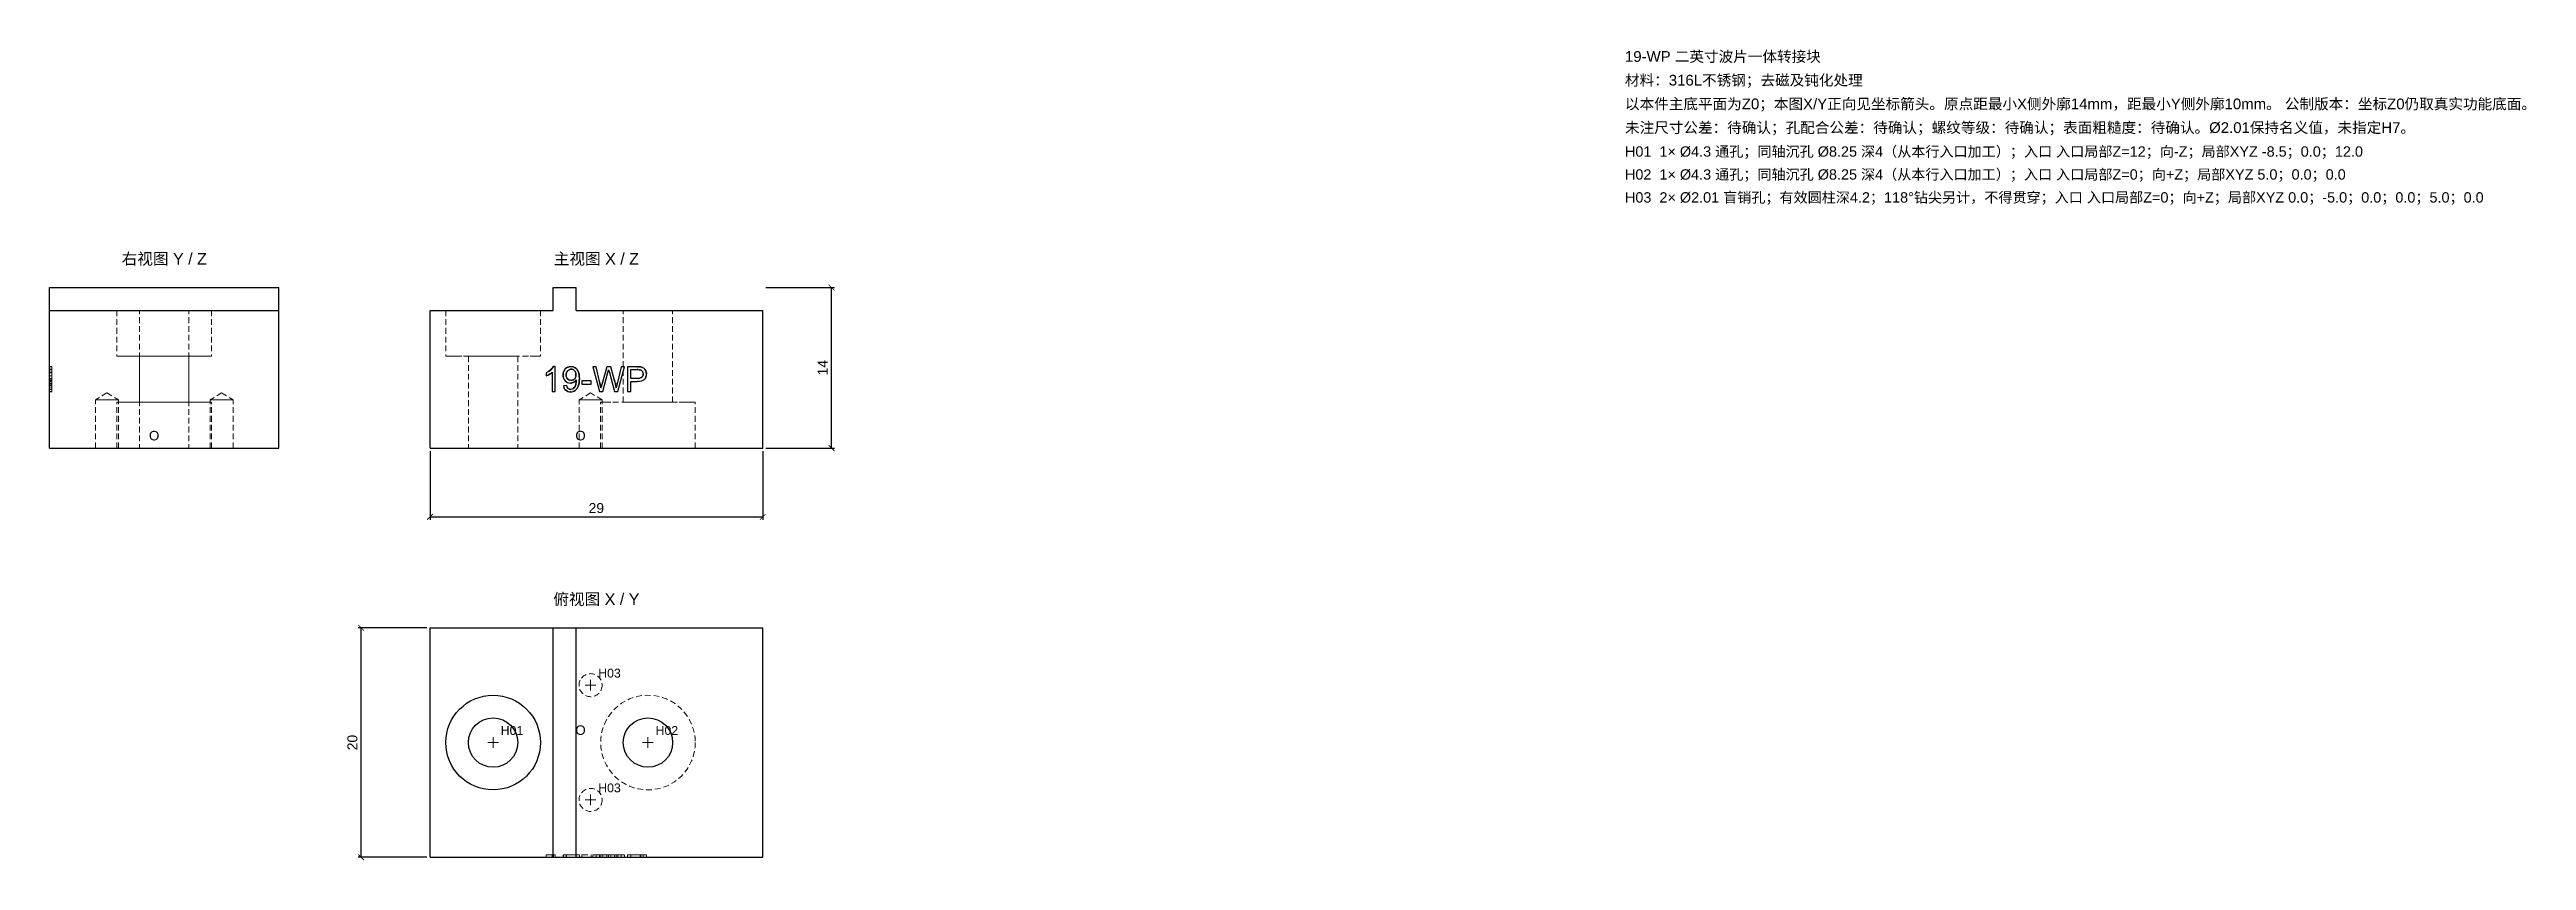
# Model space of a CAD drawing. Header units: millimetres. Extents: x 6 to 222, y 20 to 91.
import ezdxf
from ezdxf.enums import TextEntityAlignment as Align

# ---------------------------------------------------------------- set-up
doc = ezdxf.new("R2010")
doc.units = ezdxf.units.MM
doc.linetypes.add('WP_HIDDEN', pattern=[2.3, 1.5, -0.8])
for name, color, linetype, lineweight in [('ANNOTATIONS', 7, 'CONTINUOUS', 18), ('DIMENSIONS', 7, 'CONTINUOUS', 18), ('HIDDEN', 7, 'WP_HIDDEN', 13), ('VISIBLE', 7, 'CONTINUOUS', 25)]:
    doc.layers.add(name, color=color, linetype=linetype, lineweight=lineweight)
doc.styles.add('CJK', font='Arial Unicode.ttf')
doc.styles.add('OpenSansCondensed-Light', font='OpenSansCondensed-Light.ttf')
doc.dimstyles.new('EZDXF', dxfattribs={"dimtxt": 0.25, "dimasz": 0.175, "dimexe": 0.375, "dimexo": 0.125, "dimgap": 0.1, "dimtad": 1, "dimlfac": 100, "dimzin": 12, "dimdsep": 46, "dimtxsty": 'OpenSansCondensed-Light', "dimblk": 'ARCHTICK', "dimcen": 2.5, "dimazin": 3, "dimtfac": 0.5, "dimtmove": 2, "dimatfit": 3})

msp = doc.modelspace()

# ---------------------------------------------------------------- texts
at = {"layer": 'ANNOTATIONS', "style": 'CJK'}
for s, height, p in [('19-WP 二英寸波片一体转接块', 0.9333333, (143.33333, 90)), ('材料：316L不锈钢；去磁及钝化处理', 0.9333333, (143.33333, 87.93333)), ('以本件主底平面为Z0；本图X/Y正向见坐标箭头。原点距最小X侧外廓14mm，距最小Y侧外廓10mm。 公制版本：坐标Z0仍取真实功能底面。', 0.9333333, (143.33333, 85.86667)), ('未注尺寸公差：待确认；孔配合公差：待确认；螺纹等级：待确认；表面粗糙度：待确认。Ø2.01保持名义值，未指定H7。', 0.9333333, (143.33333, 83.8)), ('H01  1× Ø4.3 通孔；同轴沉孔 Ø8.25 深4（从本行入口加工）；入口 入口局部Z=12；向-Z；局部XYZ -8.5；0.0；12.0', 0.9, (143.33333, 81.73333)), ('H02  1× Ø4.3 通孔；同轴沉孔 Ø8.25 深4（从本行入口加工）；入口 入口局部Z=0；向+Z；局部XYZ 5.0；0.0；0.0', 0.9, (143.33333, 79.73333)), ('H03  2× Ø2.01 盲销孔；有效圆柱深4.2；118°钻尖另计，不得贯穿；入口 入口局部Z=0；向+Z；局部XYZ 0.0；-5.0；0.0；0.0；5.0；0.0', 0.9, (143.33333, 77.73333)), ('O', 0.83333, (14.66667, 57)), ('O', 0.83333, (51.83333, 57)), ('H03', 0.766667, (53.83333, 36.33333)), ('H01', 0.766667, (45.33333, 31.33333)), ('O', 0.83333, (51.83333, 31.33333)), ('H02', 0.766667, (58.83333, 31.33333)), ('H03', 0.766667, (53.83333, 26.33333))]:
    msp.add_text(s, height=height, dxfattribs=at).set_placement(p)
for s, p in [('右视图 Y / Z', (16, 72.33333)), ('主视图 X / Z', (53.66667, 72.33333)), ('俯视图 X / Y', (53.66667, 42.66667))]:
    msp.add_text(s, height=1, dxfattribs=at).set_placement(p, align=Align.CENTER)

# ---------------------------------------------------------------- blocks, each defined once
blk = doc.blocks.new('_ARCHTICK')
at = {"color": 0, "linetype": 'BYBLOCK', "const_width": 0.15}
blk.add_lwpolyline([(-0.5, -0.5), (0.5, 0.5)], dxfattribs=at)

# ---------------------------------------------------------------- dimensions: what is measured, and where the dimension line sits
at = {"layer": 'DIMENSIONS'}
for base, p1, p2 in [((74.16667, 56.33333), (68.16667, 56.33333), (68.16667, 70.33333)), ((33.16667, 20.66667), (39.16667, 20.66667), (39.16667, 40.66667))]:
    msp.add_linear_dim(base=base, p1=p1, p2=p2, angle=90, dimstyle='EZDXF', override={"dimtxt": 0.866667, "dimasz": 0.5, "dimexe": 0.266667, "dimexo": 0.266667, "dimgap": 0.333333, "dimdec": 4, "dimlfac": 1, "dimzin": 8, "dimtxsty": 'CJK', "dimclrd": 7, "dimclre": 7, "dimclrt": 7}, dxfattribs=at).render()
msp.add_linear_dim(base=(39.16667, 50.33333), p1=(39.16667, 56.33333), p2=(68.16667, 56.33333), dimstyle='EZDXF', override={"dimtxt": 0.866667, "dimasz": 0.5, "dimexe": 0.266667, "dimexo": 0.266667, "dimgap": 0.333333, "dimdec": 4, "dimlfac": 1, "dimzin": 8, "dimtxsty": 'CJK', "dimclrd": 7, "dimclre": 7, "dimclrt": 7}, dxfattribs=at).render()

# ---------------------------------------------------------------- linework, layer by layer
at = {"layer": 'ANNOTATIONS'}
for p, q in [((52.7, 35.66667), (53.63333, 35.66667)), ((53.16667, 35.2), (53.16667, 36.13333)), ((44.2, 30.66667), (45.13333, 30.66667)), ((44.66667, 30.2), (44.66667, 31.13333)), ((57.7, 30.66667), (58.63333, 30.66667)), ((58.16667, 30.2), (58.16667, 31.13333)), ((53.16667, 25.2), (53.16667, 26.13333)), ((52.7, 25.66667), (53.63333, 25.66667))]:
    msp.add_line(p, q, dxfattribs=at)
at = {"layer": 'HIDDEN', "ltscale": 0.333333}
for p, q in [((11.875, 68.33333), (11.875, 64.33333)), ((13.85, 60.33333), (13.85, 68.33333)), ((18.15, 60.33333), (18.15, 68.33333)), ((20.125, 68.33333), (20.125, 64.33333)), ((40.54167, 68.33333), (40.54167, 64.33333)), ((48.79167, 68.33333), (48.79167, 64.33333)), ((56.01667, 60.33333), (56.01667, 68.33333)), ((60.31667, 60.33333), (60.31667, 68.33333)), ((6, 61.27007), (6, 63.43333)), ((6, 63.43333), (6.2, 63.43333)), ((6, 63.42452), (6, 61.27007)), ((6, 63.42452), (6, 62.04015)), ((6, 62.33407), (6, 63.42452)), ((6, 63.42452), (6, 61.96961)), ((6, 62.01222), (6, 63.42452)), ((6, 63.42452), (6.2, 63.42452)), ((6, 63.40394), (6.2, 63.40394)), ((6, 63.21436), (6.2, 63.21436)), ((6, 62.4002), (6, 63.17027)), ((6, 63.17027), (6.2, 63.17027)), ((6, 63.1644), (6.2, 63.1644)), ((6, 63.15117), (6.2, 63.15117)), ((6, 62.95571), (6, 61.27007)), ((6, 62.95571), (6.2, 62.95571)), ((6, 61.27007), (6, 62.91162)), ((6, 62.89252), (6, 62.63681)), ((6, 62.89252), (6.2, 62.89252)), ((6, 62.63681), (6.2, 62.63681)), ((6.2, 63.43333), (6.2, 61.27007)), ((6.2, 63.42452), (6.2, 62.01222)), ((6.2, 61.96961), (6.2, 63.42452)), ((6.2, 63.42452), (6.2, 62.33407)), ((6.2, 62.04015), (6.2, 63.42452)), ((6.2, 63.42452), (6.2, 61.27007)), ((6.2, 63.17027), (6.2, 62.4002)), ((6.2, 61.27007), (6.2, 62.95571)), ((6.2, 61.27007), (6.2, 62.91162)), ((6.2, 62.63681), (6.2, 62.89252)), ((13.85, 64.33333), (13.85, 56.33333)), ((18.15, 64.33333), (18.15, 56.33333)), ((42.51667, 64.33333), (42.51667, 56.33333)), ((46.81667, 64.33333), (46.81667, 56.33333)), ((6, 62.4002), (6.2, 62.4002)), ((6, 62.2841), (6.2, 62.2841)), ((6, 62.23413), (6.2, 62.23413)), ((6, 62.1827), (6, 61.9167)), ((6, 62.1827), (6.2, 62.1827)), ((6, 61.27007), (6, 62.14596)), ((6, 62.14596), (6.2, 62.14596)), ((6, 62.00047), (6.2, 62.00047)), ((6, 61.9167), (6.2, 61.9167)), ((6, 61.79178), (6, 61.76827)), ((6, 61.79178), (6.2, 61.79178)), ((6, 61.76827), (6.2, 61.76827)), ((6, 61.57134), (6.2, 61.57134)), ((6, 61.45084), (6.2, 61.45084)), ((6, 61.27007), (6.2, 61.27007)), ((6, 61.23333), (6.2, 61.23333)), ((6.2, 62.1827), (6.2, 61.9167)), ((6.2, 62.14596), (6.2, 61.27007)), ((6.2, 61.76827), (6.2, 61.79178)), ((11, 61.1372), (9.995, 60.53333)), ((9.995, 56.33333), (9.995, 60.53333)), ((11, 61.1372), (12.005, 60.53333)), ((12.005, 56.33333), (12.005, 60.53333)), ((21, 61.1372), (19.995, 60.53333)), ((19.995, 56.33333), (19.995, 60.53333)), ((21, 61.1372), (22.005, 60.53333)), ((22.005, 56.33333), (22.005, 60.53333)), ((53.16667, 61.1372), (52.16167, 60.53333)), ((52.16167, 56.33333), (52.16167, 60.53333)), ((54.17167, 60.53333), (53.16667, 61.1372)), ((54.17167, 56.33333), (54.17167, 60.53333)), ((11.875, 56.33333), (11.875, 60.33333)), ((20.125, 56.33333), (20.125, 60.33333)), ((54.04167, 56.33333), (54.04167, 60.33333)), ((62.29167, 56.33333), (62.29167, 60.33333)), ((39.16667, 40.66667), (68.16667, 40.66667)), ((39.16667, 20.66667), (68.16667, 20.66667)), ((49.29679, 20.66667), (49.29679, 20.86667)), ((49.82585, 20.66667), (49.82585, 20.86667)), ((50.09038, 20.86667), (49.82585, 20.86667)), ((49.82585, 20.66667), (50.09038, 20.66667)), ((49.91991, 20.66667), (49.91991, 20.86667)), ((49.91991, 20.86667), (50.09038, 20.86667)), ((50.09038, 20.66667), (49.91991, 20.66667)), ((50.09038, 20.66667), (50.09038, 20.86667)), ((50.76787, 20.66667), (50.76787, 20.86667)), ((50.80755, 20.66667), (50.80755, 20.86667)), ((50.80755, 20.86667), (51.06179, 20.86667)), ((51.06179, 20.66667), (50.80755, 20.66667)), ((51.03975, 20.66667), (51.03975, 20.86667)), ((51.06179, 20.66667), (51.06179, 20.86667)), ((51.89065, 20.66667), (51.89065, 20.86667)), ((51.92004, 20.66667), (51.92004, 20.86667)), ((51.92151, 20.66667), (51.92151, 20.86667)), ((52.18457, 20.66667), (52.18457, 20.86667)), ((52.41236, 20.66667), (52.41236, 20.86667)), ((52.41236, 20.86667), (53.22505, 20.86667)), ((53.22505, 20.66667), (52.41236, 20.66667)), ((53.22505, 20.66667), (53.22505, 20.86667)), ((53.35585, 20.66667), (53.35585, 20.86667)), ((53.35585, 20.86667), (53.6483, 20.86667)), ((53.92752, 20.86667), (53.35585, 20.86667)), ((53.6483, 20.66667), (53.35585, 20.66667)), ((53.35585, 20.66667), (53.92752, 20.66667)), ((53.6483, 20.66667), (53.6483, 20.86667)), ((53.6483, 20.86667), (53.97602, 20.86667)), ((53.97602, 20.66667), (53.6483, 20.66667)), ((54.2185, 20.86667), (53.92752, 20.86667)), ((53.92752, 20.66667), (53.92752, 20.86667)), ((53.92752, 20.66667), (54.2185, 20.66667)), ((54.06713, 20.66667), (54.06713, 20.86667)), ((54.16413, 20.86667), (54.57415, 20.86667)), ((54.57415, 20.66667), (54.16413, 20.66667)), ((54.67555, 20.86667), (54.2185, 20.86667)), ((54.2185, 20.66667), (54.2185, 20.86667)), ((54.2185, 20.66667), (54.67555, 20.66667)), ((54.57415, 20.66667), (54.57415, 20.86667)), ((54.57415, 20.86667), (54.91804, 20.86667)), ((54.91804, 20.66667), (54.57415, 20.66667)), ((54.73874, 20.66667), (54.73874, 20.86667)), ((55.26045, 20.86667), (54.80635, 20.86667)), ((54.80635, 20.66667), (55.26045, 20.66667)), ((54.91804, 20.66667), (54.91804, 20.86667)), ((54.91804, 20.86667), (55.22665, 20.86667)), ((55.22665, 20.66667), (54.91804, 20.66667)), ((55.53527, 20.86667), (55.26045, 20.86667)), ((55.26045, 20.66667), (55.26045, 20.86667)), ((55.26045, 20.66667), (55.53527, 20.66667)), ((55.39419, 20.66667), (55.39419, 20.86667)), ((55.50147, 20.86667), (55.83948, 20.86667)), ((55.83948, 20.66667), (55.50147, 20.66667)), ((56.12605, 20.86667), (55.53527, 20.86667)), ((55.53527, 20.66667), (55.53527, 20.86667)), ((55.53527, 20.66667), (56.12605, 20.66667)), ((55.83948, 20.66667), (55.83948, 20.86667)), ((55.83948, 20.86667), (56.12605, 20.86667)), ((56.12605, 20.66667), (55.83948, 20.66667)), ((56.12605, 20.66667), (56.12605, 20.86667)), ((56.39205, 20.66667), (56.39205, 20.86667)), ((56.39205, 20.86667), (57.20474, 20.86667)), ((56.67715, 20.86667), (56.39205, 20.86667)), ((57.20474, 20.66667), (56.39205, 20.66667)), ((56.39205, 20.66667), (56.67715, 20.66667)), ((57.22973, 20.86667), (56.67715, 20.86667)), ((56.67715, 20.66667), (56.67715, 20.86667)), ((56.67715, 20.86667), (57.23413, 20.86667)), ((57.22826, 20.86667), (56.67715, 20.86667)), ((56.67715, 20.66667), (57.22973, 20.66667)), ((57.23413, 20.66667), (56.67715, 20.66667)), ((56.67715, 20.66667), (57.22826, 20.66667)), ((57.49426, 20.66667), (57.49426, 20.86667)), ((57.53246, 20.66667), (57.53246, 20.86667)), ((57.74262, 20.66667), (57.74262, 20.86667)), ((58.03654, 20.66667), (58.03654, 20.86667))]:
    msp.add_line(p, q, dxfattribs=at)
for points in [[(20.125, 68.33333), (20.02158, 68.33333), (19.7165, 68.33333), (19.22505, 68.33333), (18.5719, 68.33333), (17.78977, 68.33333), (16.9179, 68.33333), (16, 68.33333), (15.0821, 68.33333), (14.21023, 68.33333), (13.4281, 68.33333), (12.77495, 68.33333), (12.2835, 68.33333), (11.97842, 68.33333), (11.875, 68.33333)], [(11.875, 68.33333), (11.90094, 68.33333), (11.97842, 68.33333), (12.10648, 68.33333), (12.2835, 68.33333), (12.50726, 68.33333), (12.77495, 68.33333), (13.08318, 68.33333), (13.4281, 68.33333), (13.80537, 68.33333), (14.21023, 68.33333), (14.6376, 68.33333), (15.0821, 68.33333), (15.53815, 68.33333), (16, 68.33333)], [(18.15, 68.33333), (18.0961, 68.33333), (17.93708, 68.33333), (17.68094, 68.33333), (17.3405, 68.33333), (16.93285, 68.33333), (16.47842, 68.33333), (16, 68.33333), (15.52158, 68.33333), (15.06715, 68.33333), (14.6595, 68.33333), (14.31906, 68.33333), (14.06292, 68.33333), (13.9039, 68.33333), (13.85, 68.33333)], [(13.85, 68.33333), (13.86352, 68.33333), (13.9039, 68.33333), (13.97065, 68.33333), (14.06292, 68.33333), (14.17954, 68.33333), (14.31906, 68.33333), (14.47972, 68.33333), (14.6595, 68.33333), (14.85613, 68.33333), (15.06715, 68.33333), (15.2899, 68.33333), (15.52158, 68.33333), (15.75928, 68.33333), (16, 68.33333)], [(16, 68.33333), (16.46185, 68.33333), (16.9179, 68.33333), (17.3624, 68.33333), (17.78977, 68.33333), (18.19463, 68.33333), (18.5719, 68.33333), (18.91682, 68.33333), (19.22505, 68.33333), (19.49274, 68.33333), (19.7165, 68.33333), (19.89352, 68.33333), (20.02158, 68.33333), (20.09906, 68.33333), (20.125, 68.33333)], [(16, 68.33333), (16.24072, 68.33333), (16.47842, 68.33333), (16.7101, 68.33333), (16.93285, 68.33333), (17.14387, 68.33333), (17.3405, 68.33333), (17.52028, 68.33333), (17.68094, 68.33333), (17.82046, 68.33333), (17.93708, 68.33333), (18.02935, 68.33333), (18.0961, 68.33333), (18.13648, 68.33333), (18.15, 68.33333)], [(40.54167, 68.33333), (40.64509, 68.33333), (40.95017, 68.33333), (41.44161, 68.33333), (42.09477, 68.33333), (42.8769, 68.33333), (43.74877, 68.33333), (44.66667, 68.33333), (45.58457, 68.33333), (46.45644, 68.33333), (47.23856, 68.33333), (47.89172, 68.33333), (48.38316, 68.33333), (48.68824, 68.33333), (48.79167, 68.33333)], [(60.31667, 68.33333), (60.26276, 68.33333), (60.10375, 68.33333), (59.8476, 68.33333), (59.50717, 68.33333), (59.09952, 68.33333), (58.64509, 68.33333), (58.16667, 68.33333), (57.68825, 68.33333), (57.23382, 68.33333), (56.82616, 68.33333), (56.48573, 68.33333), (56.22958, 68.33333), (56.07057, 68.33333), (56.01667, 68.33333)], [(6, 63.32017), (6, 63.36964), (6, 63.40507), (6, 63.42629), (6, 63.43333)], [(6, 63.43333), (6, 63.42107), (6, 63.38365), (6, 63.32087), (6, 63.23347)], [(6, 63.43333), (6, 63.14529)], [(6, 63.40394), (6, 63.41952), (6, 63.42452)], [(6, 63.30327), (6, 63.36575), (6, 63.40394)], [(6, 62.9976), (6, 63.09561), (6, 63.18234), (6, 63.25731), (6, 63.32017)], [(6, 63.09532), (6, 63.21393), (6, 63.30327)], [(6, 63.23347), (6, 63.12415), (6, 62.99865), (6, 62.85855), (6, 62.70588)], [(6, 63.21436), (6, 63.206), (6, 63.18082), (6, 63.1389), (6, 63.08063)], [(6, 63.07034), (6, 63.13297), (6, 63.17814), (6, 63.20533), (6, 63.21436)], [(6, 63.17027), (6, 63.15117)], [(6, 62.91162), (6, 63.02766), (6, 63.1644)], [(6, 63.1644), (6, 63.12976), (6, 63.07513), (6, 63.00188), (6, 62.91162)], [(6, 63.15117), (6, 63.10394), (6, 63.02405)], [(6, 63.14529), (6, 63.00734), (6, 62.89252)], [(6, 62.8014), (6, 62.95474), (6, 63.09532)], [(6, 63.08063), (6, 63.00709), (6, 62.92186), (6, 62.8256), (6, 62.7191)], [(6, 62.69706), (6, 62.90383), (6, 62.99243), (6, 63.07034)], [(6, 63.02405), (6, 62.91782), (6, 62.79259)], [(6, 62.39138), (6, 62.56792), (6, 62.72974), (6, 62.874), (6, 62.9976)], [(6, 62.77348), (6, 62.95571)], [(6, 62.33627), (6, 62.43686), (6, 62.54852), (6, 62.8014)], [(6, 62.79259), (6, 62.62759), (6, 62.56005), (6, 62.50307)], [(6, 62.63681), (6, 62.69422), (6, 62.77348)], [(6, 62.7191), (6, 62.61307), (6, 62.51778), (6, 62.4341), (6, 62.36273)], [(6, 62.70588), (6, 62.55787), (6, 62.42213), (6, 62.3005), (6, 62.19446)], [(6, 62.36273), (6, 62.51137), (6, 62.69706)], [(6.2, 63.23347), (6.2, 63.32091), (6.2, 63.38337), (6.2, 63.42084), (6.2, 63.43333)], [(6.2, 63.43333), (6.2, 63.42626), (6.2, 63.40504), (6.2, 63.36968), (6.2, 63.32017)], [(6.2, 63.14529), (6.2, 63.43333)], [(6.2, 63.42452), (6.2, 63.41937), (6.2, 63.40394)], [(6.2, 63.40394), (6.2, 63.36555), (6.2, 63.30327)], [(6.2, 63.32017), (6.2, 63.25758), (6.2, 63.18295), (6.2, 63.09629), (6.2, 62.9976)], [(6.2, 63.30327), (6.2, 63.21418), (6.2, 63.09532)], [(6.2, 62.70588), (6.2, 62.86175), (6.2, 63.00164), (6.2, 63.12554), (6.2, 63.23347)], [(6.2, 63.08063), (6.2, 63.13914), (6.2, 63.18093), (6.2, 63.206), (6.2, 63.21436)], [(6.2, 63.21436), (6.2, 63.20536), (6.2, 63.17836), (6.2, 63.13335), (6.2, 63.07034)], [(6.2, 63.15117), (6.2, 63.17027)], [(6.2, 62.91162), (6.2, 63.00458), (6.2, 63.07769), (6.2, 63.13096), (6.2, 63.1644)], [(6.2, 63.1644), (6.2, 63.02699), (6.2, 62.91162)], [(6.2, 63.02405), (6.2, 63.10396), (6.2, 63.15117)], [(6.2, 62.89252), (6.2, 63.00788), (6.2, 63.14529)], [(6.2, 63.09532), (6.2, 62.95498), (6.2, 62.8014)], [(6.2, 62.7191), (6.2, 62.82712), (6.2, 62.92338), (6.2, 63.00788), (6.2, 63.08063)], [(6.2, 63.07034), (6.2, 62.993), (6.2, 62.90501), (6.2, 62.80636), (6.2, 62.69706)], [(6.2, 62.79259), (6.2, 62.91805), (6.2, 63.02405)], [(6.2, 62.9976), (6.2, 62.88117), (6.2, 62.74133), (6.2, 62.57807), (6.2, 62.39138)], [(6.2, 62.95571), (6.2, 62.77348)], [(6.2, 62.8014), (6.2, 62.66928), (6.2, 62.54771), (6.2, 62.43671), (6.2, 62.33627)], [(6.2, 62.50307), (6.2, 62.55974), (6.2, 62.62689), (6.2, 62.7045), (6.2, 62.79259)], [(6.2, 62.77348), (6.2, 62.69375), (6.2, 62.63681)], [(6.2, 62.36273), (6.2, 62.43322), (6.2, 62.51612), (6.2, 62.61141), (6.2, 62.7191)], [(6.2, 62.19446), (6.2, 62.29916), (6.2, 62.41931), (6.2, 62.55488), (6.2, 62.70588)], [(6.2, 62.69706), (6.2, 62.5106), (6.2, 62.36273)], [(20.125, 64.33333), (20.02158, 64.33333), (19.7165, 64.33333), (19.22505, 64.33333), (18.5719, 64.33333), (17.78977, 64.33333), (16.9179, 64.33333), (16, 64.33333), (15.0821, 64.33333), (14.21023, 64.33333), (13.4281, 64.33333), (12.77495, 64.33333), (12.2835, 64.33333), (11.97842, 64.33333), (11.875, 64.33333)], [(11.875, 64.33333), (11.90094, 64.33333), (11.97842, 64.33333), (12.10648, 64.33333), (12.2835, 64.33333), (12.50726, 64.33333), (12.77495, 64.33333), (13.08318, 64.33333), (13.4281, 64.33333), (13.80537, 64.33333), (14.21023, 64.33333), (14.6376, 64.33333), (15.0821, 64.33333), (15.53815, 64.33333), (16, 64.33333)], [(18.15, 64.33333), (18.0961, 64.33333), (17.93708, 64.33333), (17.68094, 64.33333), (17.3405, 64.33333), (16.93285, 64.33333), (16.47842, 64.33333), (16, 64.33333), (15.52158, 64.33333), (15.06715, 64.33333), (14.6595, 64.33333), (14.31906, 64.33333), (14.06292, 64.33333), (13.9039, 64.33333), (13.85, 64.33333)], [(13.85, 64.33333), (13.86352, 64.33333), (13.9039, 64.33333), (13.97065, 64.33333), (14.06292, 64.33333), (14.17954, 64.33333), (14.31906, 64.33333), (14.47972, 64.33333), (14.6595, 64.33333), (14.85613, 64.33333), (15.06715, 64.33333), (15.2899, 64.33333), (15.52158, 64.33333), (15.75928, 64.33333), (16, 64.33333)], [(16, 64.33333), (16.46185, 64.33333), (16.9179, 64.33333), (17.3624, 64.33333), (17.78977, 64.33333), (18.19463, 64.33333), (18.5719, 64.33333), (18.91682, 64.33333), (19.22505, 64.33333), (19.49274, 64.33333), (19.7165, 64.33333), (19.89352, 64.33333), (20.02158, 64.33333), (20.09906, 64.33333), (20.125, 64.33333)], [(16, 64.33333), (16.24072, 64.33333), (16.47842, 64.33333), (16.7101, 64.33333), (16.93285, 64.33333), (17.14387, 64.33333), (17.3405, 64.33333), (17.52028, 64.33333), (17.68094, 64.33333), (17.82046, 64.33333), (17.93708, 64.33333), (18.02935, 64.33333), (18.0961, 64.33333), (18.13648, 64.33333), (18.15, 64.33333)], [(40.54167, 64.33333), (40.64509, 64.33333), (40.95017, 64.33333), (41.44161, 64.33333), (42.09477, 64.33333), (42.8769, 64.33333), (43.74877, 64.33333), (44.66667, 64.33333), (45.58457, 64.33333), (46.45644, 64.33333), (47.23856, 64.33333), (47.89172, 64.33333), (48.38316, 64.33333), (48.68824, 64.33333), (48.79167, 64.33333)], [(42.51667, 64.33333), (42.57057, 64.33333), (42.72958, 64.33333), (42.98573, 64.33333), (43.32616, 64.33333), (43.73382, 64.33333), (44.18825, 64.33333), (44.66667, 64.33333), (45.14509, 64.33333), (45.59952, 64.33333), (46.00717, 64.33333), (46.3476, 64.33333), (46.60375, 64.33333), (46.76276, 64.33333), (46.81667, 64.33333)], [(49.29679, 62.89252), (49.49485, 63.00149)], [(49.44381, 62.70154), (49.29679, 62.63681)], [(49.49536, 62.7284), (49.45785, 62.70867)], [(49.82585, 62.95571), (49.74331, 62.88543), (49.64306, 62.81514)], [(49.82841, 63.29376), (49.87432, 63.35549)], [(50.80833, 62.97901), (50.87051, 63.11564), (50.96112, 63.23347)], [(50.96112, 63.23347), (51.02045, 63.28823)], [(51.04098, 62.65676), (51.06326, 62.53261), (51.11347, 62.42581)], [(51.04573, 62.79124), (51.04276, 62.76466)], [(51.12091, 63.00536), (51.08537, 62.93812), (51.05999, 62.86426)], [(51.17054, 63.07034), (51.12317, 63.00889)], [(51.32644, 63.18446), (51.24511, 63.13807), (51.17054, 63.07034)], [(51.40476, 63.43234), (51.44536, 63.43333)], [(51.55379, 63.42545), (51.65922, 63.40116), (51.75943, 63.36048)], [(51.81345, 63.02275), (51.76941, 63.08063)], [(51.82082, 62.42765), (51.86395, 62.52506), (51.88673, 62.63953)], [(51.88671, 62.79819), (51.8709, 62.88765), (51.84301, 62.96773)], [(51.95734, 63.21233), (52.01088, 63.1464), (52.05748, 63.0725)], [(54.71512, 63.06384), (54.67555, 62.91162)], [(54.76594, 63.05852), (54.73874, 63.1644)], [(54.76667, 63.05581), (54.76594, 63.0585)], [(57.25361, 63.42423), (57.37234, 63.42062)], [(57.43813, 63.16115), (57.29867, 63.16956)], [(57.48092, 63.41162), (57.53246, 63.40394)], [(57.61526, 63.08846), (57.5679, 63.12113)], [(57.62652, 62.50307), (57.68394, 62.56954), (57.72195, 62.65001)], [(57.66342, 63.37098), (57.73491, 63.34081), (57.79846, 63.30327)], [(57.70699, 62.96754), (57.67428, 63.02405)], [(57.73066, 62.8989), (57.7256, 62.91783)], [(57.73948, 62.84872), (57.73066, 62.89889)], [(57.73621, 62.70949), (57.74121, 62.75252)], [(57.7421, 62.81576), (57.73949, 62.8487)], [(57.84511, 63.26643), (57.8978, 63.21111), (57.94359, 63.14598)], [(57.94665, 63.14084), (57.97114, 63.09532)], [(57.99472, 63.04067), (58.03191, 62.88474)], [(58.03654, 62.8014), (58.02737, 62.68), (57.99988, 62.56746)], [(6, 62.50307), (6, 62.4569), (6, 62.42479), (6, 62.40617), (6, 62.4002)], [(6, 61.73373), (6, 61.87412), (6, 62.03218), (6, 62.20538), (6, 62.39138)], [(6, 62.23413), (6, 62.24212), (6, 62.26625), (6, 62.30653), (6, 62.36273)], [(6, 62.36273), (6, 62.30648), (6, 62.26619), (6, 62.2421), (6, 62.23413)], [(6, 62.14596), (6, 62.1561), (6, 62.18903), (6, 62.24832), (6, 62.33627)], [(6, 61.57134), (6, 61.94624), (6, 62.33407)], [(6, 62.07909), (6, 62.16952), (6, 62.2841)], [(6, 62.2841), (6, 62.2312)], [(6, 62.2312), (6, 61.90788)], [(6, 62.19446), (6, 62.10992), (6, 62.04898), (6, 62.01249), (6, 62.00047)], [(6, 62.00047), (6, 62.02011), (6, 62.07909)], [(6, 62.04015), (6, 61.79363), (6, 61.57134)], [(6, 61.57134), (6, 62.01222)], [(6, 61.96961), (6, 61.94998), (6, 61.92022), (6, 61.83312), (6, 61.71465), (6, 61.57134)], [(6, 61.90788), (6, 61.76637), (6, 61.65585)], [(6, 61.53166), (6, 61.57883), (6, 61.63821), (6, 61.70938), (6, 61.79178)], [(6, 61.76827), (6, 61.65002), (6, 61.54417), (6, 61.45179), (6, 61.37368)], [(6, 61.36119), (6, 61.43323), (6, 61.5198), (6, 61.62025), (6, 61.73373)], [(6, 61.65585), (6, 61.57192), (6, 61.50668)], [(6, 61.45084), (6, 61.45584), (6, 61.47094), (6, 61.49622), (6, 61.53166)], [(6, 61.50668), (6, 61.46475), (6, 61.45084)], [(6, 61.37368), (6, 61.31182), (6, 61.26788), (6, 61.24185), (6, 61.23333)], [(6, 61.23333), (6, 61.2412), (6, 61.26506), (6, 61.30508), (6, 61.36119)], [(6.2, 62.4002), (6.2, 62.40663), (6.2, 62.42592), (6.2, 62.45807), (6.2, 62.50307)], [(6.2, 62.39138), (6.2, 62.19542), (6.2, 62.02049), (6.2, 61.8666), (6.2, 61.73373)], [(6.2, 62.36273), (6.2, 62.30647), (6.2, 62.26628), (6.2, 62.24217), (6.2, 62.23413)], [(6.2, 62.33627), (6.2, 62.25301), (6.2, 62.19354), (6.2, 62.15785), (6.2, 62.14596)], [(6.2, 62.33407), (6.2, 61.94058), (6.2, 61.57134)], [(6.2, 62.2312), (6.2, 62.2841)], [(6.2, 62.2841), (6.2, 62.16966), (6.2, 62.07909)], [(6.2, 61.90788), (6.2, 62.2312)], [(6.2, 62.00047), (6.2, 62.01259), (6.2, 62.04896), (6.2, 62.10959), (6.2, 62.19446)], [(6.2, 62.07909), (6.2, 62.02012), (6.2, 62.00047)], [(6.2, 61.57134), (6.2, 61.79068), (6.2, 62.04015)], [(6.2, 62.01222), (6.2, 61.57134)], [(6.2, 61.57134), (6.2, 61.72574), (6.2, 61.84359), (6.2, 61.92487), (6.2, 61.96961)], [(6.2, 61.65585), (6.2, 61.76551), (6.2, 61.90788)], [(6.2, 61.79178), (6.2, 61.70829), (6.2, 61.63711), (6.2, 61.57823), (6.2, 61.53166)], [(6.2, 61.37368), (6.2, 61.45097), (6.2, 61.5425), (6.2, 61.64827), (6.2, 61.76827)], [(6.2, 61.73373), (6.2, 61.61869), (6.2, 61.51825), (6.2, 61.43242), (6.2, 61.36119)], [(6.2, 61.50668), (6.2, 61.57189), (6.2, 61.65585)], [(6.2, 61.53166), (6.2, 61.4963), (6.2, 61.47104), (6.2, 61.45589), (6.2, 61.45084)], [(6.2, 61.45084), (6.2, 61.4648), (6.2, 61.50668)], [(6.2, 61.23333), (6.2, 61.24211), (6.2, 61.26842), (6.2, 61.31228), (6.2, 61.37368)], [(6.2, 61.36119), (6.2, 61.30525), (6.2, 61.2653), (6.2, 61.24132), (6.2, 61.23333)], [(12.005, 60.53333), (11.9798, 60.53333), (11.90547, 60.53333), (11.78574, 60.53333), (11.62661, 60.53333), (11.43605, 60.53333), (11.22363, 60.53333), (11, 60.53333), (10.77637, 60.53333), (10.56395, 60.53333), (10.37339, 60.53333), (10.21426, 60.53333), (10.09453, 60.53333), (10.0202, 60.53333), (9.995, 60.53333)], [(9.995, 60.53333), (10.00132, 60.53333), (10.0202, 60.53333), (10.0514, 60.53333), (10.09453, 60.53333), (10.14904, 60.53333), (10.21426, 60.53333), (10.28936, 60.53333), (10.37339, 60.53333), (10.46531, 60.53333), (10.56395, 60.53333), (10.66807, 60.53333), (10.77637, 60.53333), (10.88748, 60.53333), (11, 60.53333)], [(11, 60.53333), (11.11252, 60.53333), (11.22363, 60.53333), (11.33193, 60.53333), (11.43605, 60.53333), (11.53469, 60.53333), (11.62661, 60.53333), (11.71064, 60.53333), (11.78574, 60.53333), (11.85096, 60.53333), (11.90547, 60.53333), (11.9486, 60.53333), (11.9798, 60.53333), (11.99868, 60.53333), (12.005, 60.53333)], [(22.005, 60.53333), (21.9798, 60.53333), (21.90547, 60.53333), (21.78574, 60.53333), (21.62661, 60.53333), (21.43605, 60.53333), (21.22363, 60.53333), (21, 60.53333), (20.77637, 60.53333), (20.56395, 60.53333), (20.37339, 60.53333), (20.21426, 60.53333), (20.09453, 60.53333), (20.0202, 60.53333), (19.995, 60.53333)], [(19.995, 60.53333), (20.00132, 60.53333), (20.0202, 60.53333), (20.0514, 60.53333), (20.09453, 60.53333), (20.14904, 60.53333), (20.21426, 60.53333), (20.28936, 60.53333), (20.37339, 60.53333), (20.46531, 60.53333), (20.56395, 60.53333), (20.66807, 60.53333), (20.77637, 60.53333), (20.88748, 60.53333), (21, 60.53333)], [(21, 60.53333), (21.11252, 60.53333), (21.22363, 60.53333), (21.33193, 60.53333), (21.43605, 60.53333), (21.53469, 60.53333), (21.62661, 60.53333), (21.71064, 60.53333), (21.78574, 60.53333), (21.85096, 60.53333), (21.90547, 60.53333), (21.9486, 60.53333), (21.9798, 60.53333), (21.99868, 60.53333), (22.005, 60.53333)], [(50.95304, 62.19446), (50.86599, 62.30915), (50.80635, 62.44212)], [(50.83868, 61.62527), (50.80755, 61.76827)], [(50.93756, 61.43872), (50.89844, 61.49408)], [(51.40568, 62.00047), (51.27709, 62.01259), (51.15878, 62.04896), (51.05077, 62.10959), (50.95304, 62.19446)], [(51.07939, 61.71584), (51.12573, 61.60518)], [(51.18524, 61.53166), (51.23696, 61.4946), (51.29587, 61.46882)], [(51.34923, 61.23568), (51.25067, 61.24981)], [(51.37256, 61.23426), (51.34923, 61.23568)], [(51.36724, 62.24547), (51.38067, 62.2426)], [(51.38427, 62.2419), (51.47034, 62.23413)], [(51.62752, 61.26279), (51.52379, 61.2407), (51.41303, 61.23333)], [(51.44012, 61.45127), (51.55208, 61.47019)], [(51.5593, 62.01989), (51.50668, 62.00865)], [(51.58585, 62.24851), (51.65251, 62.27297), (51.7131, 62.30936)], [(51.63349, 62.04483), (51.58754, 62.02808)], [(51.59235, 61.48547), (51.63273, 61.50668)], [(51.75561, 61.31554), (51.72052, 61.29787)], [(51.92004, 62.2841), (51.85524, 62.19914), (51.77534, 62.12661)], [(51.82706, 61.74032), (51.8395, 61.77101)], [(51.99138, 61.52959), (51.91593, 61.43718), (51.82819, 61.36119)], [(51.9106, 62.06017), (51.91558, 62.10477)], [(51.91905, 62.14961), (51.92151, 62.2312)], [(51.92151, 62.2312), (51.92101, 62.25772)], [(52.07902, 61.6929), (52.00628, 61.55205)], [(54.17167, 60.53333), (54.14647, 60.53333), (54.07214, 60.53333), (53.95241, 60.53333), (53.79327, 60.53333), (53.60272, 60.53333), (53.3903, 60.53333), (53.16667, 60.53333), (52.94303, 60.53333), (52.73061, 60.53333), (52.54006, 60.53333), (52.38093, 60.53333), (52.26119, 60.53333), (52.18686, 60.53333), (52.16167, 60.53333)], [(54.02482, 61.79313), (54.06713, 61.57134)], [(54.11458, 61.76948), (54.16413, 61.96961)], [(55.25556, 62.23014), (55.26839, 62.18187)], [(55.26839, 62.18186), (55.32266, 61.95831)], [(55.32909, 61.92911), (55.37949, 61.66642)], [(55.39419, 61.57134), (55.42738, 61.72771)], [(55.4323, 61.74975), (55.44924, 61.8239)], [(55.44924, 61.82392), (55.4565, 61.85496)], [(55.47023, 61.91276), (55.48209, 61.96172)], [(57.23413, 62.4002), (57.36811, 62.40728)], [(57.86166, 62.33627), (57.76649, 62.25892), (57.64157, 62.20163), (57.48691, 62.1644), (57.30251, 62.14723)], [(57.45853, 62.42294), (57.55404, 62.45592)], [(20.125, 60.33333), (20.02158, 60.33333), (19.7165, 60.33333), (19.22505, 60.33333), (18.5719, 60.33333), (17.78977, 60.33333), (16.9179, 60.33333), (16, 60.33333), (15.0821, 60.33333), (14.21023, 60.33333), (13.4281, 60.33333), (12.77495, 60.33333), (12.2835, 60.33333), (11.97842, 60.33333), (11.875, 60.33333)], [(11.875, 60.33333), (11.90094, 60.33333), (11.97842, 60.33333), (12.10648, 60.33333), (12.2835, 60.33333), (12.50726, 60.33333), (12.77495, 60.33333), (13.08318, 60.33333), (13.4281, 60.33333), (13.80537, 60.33333), (14.21023, 60.33333), (14.6376, 60.33333), (15.0821, 60.33333), (15.53815, 60.33333), (16, 60.33333)], [(18.15, 60.33333), (18.0961, 60.33333), (17.93708, 60.33333), (17.68094, 60.33333), (17.3405, 60.33333), (16.93285, 60.33333), (16.47842, 60.33333), (16, 60.33333), (15.52158, 60.33333), (15.06715, 60.33333), (14.6595, 60.33333), (14.31906, 60.33333), (14.06292, 60.33333), (13.9039, 60.33333), (13.85, 60.33333)], [(13.85, 60.33333), (13.86352, 60.33333), (13.9039, 60.33333), (13.97065, 60.33333), (14.06292, 60.33333), (14.17954, 60.33333), (14.31906, 60.33333), (14.47972, 60.33333), (14.6595, 60.33333), (14.85613, 60.33333), (15.06715, 60.33333), (15.2899, 60.33333), (15.52158, 60.33333), (15.75928, 60.33333), (16, 60.33333)], [(16, 60.33333), (16.46185, 60.33333), (16.9179, 60.33333), (17.3624, 60.33333), (17.78977, 60.33333), (18.19463, 60.33333), (18.5719, 60.33333), (18.91682, 60.33333), (19.22505, 60.33333), (19.49274, 60.33333), (19.7165, 60.33333), (19.89352, 60.33333), (20.02158, 60.33333), (20.09906, 60.33333), (20.125, 60.33333)], [(16, 60.33333), (16.24072, 60.33333), (16.47842, 60.33333), (16.7101, 60.33333), (16.93285, 60.33333), (17.14387, 60.33333), (17.3405, 60.33333), (17.52028, 60.33333), (17.68094, 60.33333), (17.82046, 60.33333), (17.93708, 60.33333), (18.02935, 60.33333), (18.0961, 60.33333), (18.13648, 60.33333), (18.15, 60.33333)], [(62.29167, 60.33333), (62.18824, 60.33333), (61.88316, 60.33333), (61.39172, 60.33333), (60.73856, 60.33333), (59.95644, 60.33333), (59.08457, 60.33333), (58.16667, 60.33333), (57.24877, 60.33333), (56.3769, 60.33333), (55.59477, 60.33333), (54.94161, 60.33333), (54.45017, 60.33333), (54.14509, 60.33333), (54.04167, 60.33333)], [(60.31667, 60.33333), (60.26276, 60.33333), (60.10375, 60.33333), (59.8476, 60.33333), (59.50717, 60.33333), (59.09952, 60.33333), (58.64509, 60.33333), (58.16667, 60.33333), (57.68825, 60.33333), (57.23382, 60.33333), (56.82616, 60.33333), (56.48573, 60.33333), (56.22958, 60.33333), (56.07057, 60.33333), (56.01667, 60.33333)], [(12.005, 56.33333), (11.9798, 56.33333), (11.90547, 56.33333), (11.78574, 56.33333), (11.62661, 56.33333), (11.43605, 56.33333), (11.22363, 56.33333), (11, 56.33333), (10.77637, 56.33333), (10.56395, 56.33333), (10.37339, 56.33333), (10.21426, 56.33333), (10.09453, 56.33333), (10.0202, 56.33333), (9.995, 56.33333)], [(9.995, 56.33333), (10.00132, 56.33333), (10.0202, 56.33333), (10.0514, 56.33333), (10.09453, 56.33333), (10.14904, 56.33333), (10.21426, 56.33333), (10.28936, 56.33333), (10.37339, 56.33333), (10.46531, 56.33333), (10.56395, 56.33333), (10.66807, 56.33333), (10.77637, 56.33333), (10.88748, 56.33333), (11, 56.33333)], [(11, 56.33333), (11.11252, 56.33333), (11.22363, 56.33333), (11.33193, 56.33333), (11.43605, 56.33333), (11.53469, 56.33333), (11.62661, 56.33333), (11.71064, 56.33333), (11.78574, 56.33333), (11.85096, 56.33333), (11.90547, 56.33333), (11.9486, 56.33333), (11.9798, 56.33333), (11.99868, 56.33333), (12.005, 56.33333)], [(20.125, 56.33333), (20.02158, 56.33333), (19.7165, 56.33333), (19.22505, 56.33333), (18.5719, 56.33333), (17.78977, 56.33333), (16.9179, 56.33333), (16, 56.33333), (15.0821, 56.33333), (14.21023, 56.33333), (13.4281, 56.33333), (12.77495, 56.33333), (12.2835, 56.33333), (11.97842, 56.33333), (11.875, 56.33333)], [(11.875, 56.33333), (11.90094, 56.33333), (11.97842, 56.33333), (12.10648, 56.33333), (12.2835, 56.33333), (12.50726, 56.33333), (12.77495, 56.33333), (13.08318, 56.33333), (13.4281, 56.33333), (13.80537, 56.33333), (14.21023, 56.33333), (14.6376, 56.33333), (15.0821, 56.33333), (15.53815, 56.33333), (16, 56.33333)], [(18.15, 56.33333), (18.0961, 56.33333), (17.93708, 56.33333), (17.68094, 56.33333), (17.3405, 56.33333), (16.93285, 56.33333), (16.47842, 56.33333), (16, 56.33333), (15.52158, 56.33333), (15.06715, 56.33333), (14.6595, 56.33333), (14.31906, 56.33333), (14.06292, 56.33333), (13.9039, 56.33333), (13.85, 56.33333)], [(13.85, 56.33333), (13.86352, 56.33333), (13.9039, 56.33333), (13.97065, 56.33333), (14.06292, 56.33333), (14.17954, 56.33333), (14.31906, 56.33333), (14.47972, 56.33333), (14.6595, 56.33333), (14.85613, 56.33333), (15.06715, 56.33333), (15.2899, 56.33333), (15.52158, 56.33333), (15.75928, 56.33333), (16, 56.33333)], [(16, 56.33333), (16.24072, 56.33333), (16.47842, 56.33333), (16.7101, 56.33333), (16.93285, 56.33333), (17.14387, 56.33333), (17.3405, 56.33333), (17.52028, 56.33333), (17.68094, 56.33333), (17.82046, 56.33333), (17.93708, 56.33333), (18.02935, 56.33333), (18.0961, 56.33333), (18.13648, 56.33333), (18.15, 56.33333)], [(16, 56.33333), (16.46185, 56.33333), (16.9179, 56.33333), (17.3624, 56.33333), (17.78977, 56.33333), (18.19463, 56.33333), (18.5719, 56.33333), (18.91682, 56.33333), (19.22505, 56.33333), (19.49274, 56.33333), (19.7165, 56.33333), (19.89352, 56.33333), (20.02158, 56.33333), (20.09906, 56.33333), (20.125, 56.33333)], [(22.005, 56.33333), (21.9798, 56.33333), (21.90547, 56.33333), (21.78574, 56.33333), (21.62661, 56.33333), (21.43605, 56.33333), (21.22363, 56.33333), (21, 56.33333), (20.77637, 56.33333), (20.56395, 56.33333), (20.37339, 56.33333), (20.21426, 56.33333), (20.09453, 56.33333), (20.0202, 56.33333), (19.995, 56.33333)], [(19.995, 56.33333), (20.00132, 56.33333), (20.0202, 56.33333), (20.0514, 56.33333), (20.09453, 56.33333), (20.14904, 56.33333), (20.21426, 56.33333), (20.28936, 56.33333), (20.37339, 56.33333), (20.46531, 56.33333), (20.56395, 56.33333), (20.66807, 56.33333), (20.77637, 56.33333), (20.88748, 56.33333), (21, 56.33333)], [(21, 56.33333), (21.11252, 56.33333), (21.22363, 56.33333), (21.33193, 56.33333), (21.43605, 56.33333), (21.53469, 56.33333), (21.62661, 56.33333), (21.71064, 56.33333), (21.78574, 56.33333), (21.85096, 56.33333), (21.90547, 56.33333), (21.9486, 56.33333), (21.9798, 56.33333), (21.99868, 56.33333), (22.005, 56.33333)], [(42.51667, 56.33333), (42.57057, 56.33333), (42.72958, 56.33333), (42.98573, 56.33333), (43.32616, 56.33333), (43.73382, 56.33333), (44.18825, 56.33333), (44.66667, 56.33333), (45.14509, 56.33333), (45.59952, 56.33333), (46.00717, 56.33333), (46.3476, 56.33333), (46.60375, 56.33333), (46.76276, 56.33333), (46.81667, 56.33333)], [(54.17167, 56.33333), (54.14647, 56.33333), (54.07214, 56.33333), (53.95241, 56.33333), (53.79327, 56.33333), (53.60272, 56.33333), (53.3903, 56.33333), (53.16667, 56.33333), (52.94303, 56.33333), (52.73061, 56.33333), (52.54006, 56.33333), (52.38093, 56.33333), (52.26119, 56.33333), (52.18686, 56.33333), (52.16167, 56.33333)], [(62.29167, 56.33333), (62.18824, 56.33333), (61.88316, 56.33333), (61.39172, 56.33333), (60.73856, 56.33333), (59.95644, 56.33333), (59.08457, 56.33333), (58.16667, 56.33333), (57.24877, 56.33333), (56.3769, 56.33333), (55.59477, 56.33333), (54.94161, 56.33333), (54.45017, 56.33333), (54.14509, 56.33333), (54.04167, 56.33333)], [(49.57528, 20.86667), (49.42814, 20.86667), (49.29679, 20.86667)], [(49.29679, 20.86667), (49.50474, 20.86667), (49.68477, 20.86667)], [(49.68477, 20.66667), (49.5039, 20.66667), (49.29679, 20.66667)], [(49.29679, 20.66667), (49.42909, 20.66667), (49.57528, 20.66667)], [(49.82585, 20.86667), (49.71545, 20.86667), (49.57528, 20.86667)], [(49.57528, 20.66667), (49.7146, 20.66667), (49.82585, 20.66667)], [(49.68477, 20.86667), (49.76174, 20.86667), (49.82659, 20.86667), (49.87931, 20.86667), (49.91991, 20.86667)], [(49.91991, 20.66667), (49.87857, 20.66667), (49.82528, 20.66667), (49.7605, 20.66667), (49.68477, 20.66667)], [(50.95304, 20.86667), (50.87203, 20.86667), (50.81416, 20.86667), (50.77944, 20.86667), (50.76787, 20.86667)], [(50.76787, 20.86667), (50.77995, 20.86667), (50.81618, 20.86667), (50.87657, 20.86667), (50.96112, 20.86667)], [(50.96112, 20.66667), (50.87571, 20.66667), (50.81509, 20.66667), (50.77943, 20.66667), (50.76787, 20.66667)], [(50.76787, 20.66667), (50.77896, 20.66667), (50.81315, 20.66667), (50.87121, 20.66667), (50.95304, 20.66667)], [(51.00007, 20.86667), (50.92796, 20.86667), (50.87184, 20.86667), (50.83171, 20.86667), (50.80755, 20.86667)], [(50.80755, 20.66667), (50.83121, 20.66667), (50.87103, 20.66667), (50.92734, 20.66667), (51.00007, 20.66667)], [(51.40568, 20.86667), (51.27709, 20.86667), (51.15878, 20.86667), (51.05077, 20.86667), (50.95304, 20.86667)], [(50.95304, 20.66667), (51.05029, 20.66667), (51.15875, 20.66667), (51.40568, 20.66667)], [(50.96112, 20.86667), (51.06386, 20.86667), (51.17881, 20.86667), (51.30597, 20.86667), (51.44536, 20.86667)], [(51.44536, 20.66667), (51.30718, 20.66667), (51.1795, 20.66667), (51.0638, 20.66667), (50.96112, 20.66667)], [(51.41303, 20.86667), (51.29243, 20.86667), (51.1834, 20.86667), (51.08595, 20.86667), (51.00007, 20.86667)], [(51.00007, 20.66667), (51.08674, 20.66667), (51.185, 20.66667), (51.41303, 20.66667)], [(51.17054, 20.86667), (51.11332, 20.86667), (51.07244, 20.86667), (51.04792, 20.86667), (51.03975, 20.86667)], [(51.03975, 20.86667), (51.04751, 20.86667), (51.07079, 20.86667), (51.1096, 20.86667), (51.16393, 20.86667)], [(51.03975, 20.66667), (51.04773, 20.66667), (51.07203, 20.66667), (51.11298, 20.66667), (51.17054, 20.66667)], [(51.16393, 20.66667), (51.10939, 20.66667), (51.07051, 20.66667), (51.04737, 20.66667), (51.03975, 20.66667)], [(51.06179, 20.86667), (51.10882, 20.86667), (51.18524, 20.86667)], [(51.18524, 20.66667), (51.1083, 20.66667), (51.06179, 20.66667)], [(51.16393, 20.86667), (51.30262, 20.86667), (51.47034, 20.86667)], [(51.47034, 20.66667), (51.30271, 20.66667), (51.16393, 20.66667)], [(51.47769, 20.86667), (51.31273, 20.86667), (51.17054, 20.86667)], [(51.17054, 20.66667), (51.31226, 20.66667), (51.47769, 20.66667)], [(51.18524, 20.86667), (51.28921, 20.86667), (51.4189, 20.86667)], [(51.4189, 20.66667), (51.28951, 20.66667), (51.18524, 20.66667)], [(51.70327, 20.86667), (51.56017, 20.86667), (51.40568, 20.86667)], [(51.40568, 20.66667), (51.56013, 20.66667), (51.70327, 20.66667)], [(51.82819, 20.86667), (51.63586, 20.86667), (51.41303, 20.86667)], [(51.41303, 20.66667), (51.63508, 20.66667), (51.82819, 20.66667)], [(51.4189, 20.86667), (51.53335, 20.86667), (51.63273, 20.86667)], [(51.63273, 20.66667), (51.53318, 20.66667), (51.4189, 20.66667)], [(51.44536, 20.86667), (51.64651, 20.86667), (51.82966, 20.86667)], [(51.82966, 20.66667), (51.64642, 20.66667), (51.44536, 20.66667)], [(51.47034, 20.86667), (51.63769, 20.86667), (51.77234, 20.86667)], [(51.77234, 20.66667), (51.63747, 20.66667), (51.47034, 20.66667)], [(51.76941, 20.86667), (51.63586, 20.86667), (51.47769, 20.86667)], [(51.47769, 20.66667), (51.63609, 20.66667), (51.76941, 20.66667)], [(51.63273, 20.86667), (51.71632, 20.86667), (51.78337, 20.86667)], [(51.78337, 20.66667), (51.71634, 20.66667), (51.63273, 20.66667)], [(51.92004, 20.86667), (51.82617, 20.86667), (51.70327, 20.86667)], [(51.70327, 20.66667), (51.82603, 20.66667), (51.92004, 20.66667)], [(51.89065, 20.86667), (51.88307, 20.86667), (51.86034, 20.86667), (51.82245, 20.86667), (51.76941, 20.86667)], [(51.76941, 20.66667), (51.82291, 20.66667), (51.86084, 20.66667), (51.88329, 20.66667), (51.89065, 20.66667)], [(51.77234, 20.86667), (51.8241, 20.86667), (51.86107, 20.86667), (51.88325, 20.86667), (51.89065, 20.86667)], [(51.89065, 20.66667), (51.88349, 20.66667), (51.86162, 20.66667), (51.82461, 20.66667), (51.77234, 20.66667)], [(51.78337, 20.86667), (51.88183, 20.86667)], [(51.88183, 20.66667), (51.83771, 20.66667), (51.78337, 20.66667)], [(52.09492, 20.86667), (52.04464, 20.86667), (51.98342, 20.86667), (51.91127, 20.86667), (51.82819, 20.86667)], [(51.82819, 20.66667), (51.91207, 20.66667), (51.98452, 20.66667), (52.04544, 20.66667), (52.09492, 20.66667)], [(51.82966, 20.86667), (51.9115, 20.86667), (51.98287, 20.86667), (52.04376, 20.86667), (52.09419, 20.86667)], [(52.09419, 20.66667), (52.04417, 20.66667), (51.98336, 20.66667), (51.9118, 20.66667), (51.82966, 20.66667)], [(51.88183, 20.86667), (51.91159, 20.86667), (51.92151, 20.86667)], [(51.92151, 20.66667), (51.91159, 20.66667), (51.88183, 20.66667)], [(51.92151, 20.86667), (51.92004, 20.86667)], [(51.92004, 20.66667), (51.92151, 20.66667)], [(52.09419, 20.86667), (52.13373, 20.86667), (52.16197, 20.86667), (52.17892, 20.86667), (52.18457, 20.86667)], [(52.18457, 20.66667), (52.17955, 20.66667), (52.16366, 20.66667), (52.1356, 20.66667), (52.09419, 20.66667)], [(52.18457, 20.86667), (52.17897, 20.86667), (52.16216, 20.86667), (52.13414, 20.86667), (52.09492, 20.86667)], [(52.09492, 20.66667), (52.13588, 20.66667), (52.16372, 20.66667), (52.17955, 20.66667), (52.18457, 20.66667)], [(53.97602, 20.86667), (54.06713, 20.86667)], [(54.06713, 20.66667), (53.97602, 20.66667)], [(54.06713, 20.86667), (54.13253, 20.86667), (54.16413, 20.86667)], [(54.16413, 20.66667), (54.12998, 20.66667), (54.06713, 20.66667)], [(54.73874, 20.86667), (54.67555, 20.86667)], [(54.67555, 20.66667), (54.73874, 20.66667)], [(54.80635, 20.86667), (54.76079, 20.86667), (54.73874, 20.86667)], [(54.73874, 20.66667), (54.76147, 20.66667), (54.80635, 20.66667)], [(55.22665, 20.86667), (55.32659, 20.86667), (55.39419, 20.86667)], [(55.39419, 20.66667), (55.32534, 20.66667), (55.22665, 20.66667)], [(55.39419, 20.86667), (55.44158, 20.86667), (55.50147, 20.86667)], [(55.50147, 20.66667), (55.44226, 20.66667), (55.39419, 20.66667)], [(57.20474, 20.86667), (57.30569, 20.86667), (57.39395, 20.86667), (57.46955, 20.86667), (57.53246, 20.86667)], [(57.53246, 20.66667), (57.46807, 20.66667), (57.39153, 20.66667), (57.30352, 20.66667), (57.20474, 20.66667)], [(57.49426, 20.86667), (57.45063, 20.86667), (57.39175, 20.86667), (57.31763, 20.86667), (57.22826, 20.86667)], [(57.22826, 20.66667), (57.31569, 20.66667), (57.38976, 20.66667), (57.44955, 20.66667), (57.49426, 20.66667)], [(57.86166, 20.86667), (57.75658, 20.86667), (57.61623, 20.86667), (57.44061, 20.86667), (57.22973, 20.86667)], [(57.22973, 20.66667), (57.42566, 20.66667), (57.60072, 20.66667), (57.74834, 20.66667), (57.86166, 20.66667)], [(57.23413, 20.86667), (57.36227, 20.86667), (57.47037, 20.86667), (57.55846, 20.86667), (57.62652, 20.86667)], [(57.62652, 20.66667), (57.55608, 20.66667), (57.46599, 20.66667), (57.358, 20.66667), (57.23413, 20.66667)], [(57.67428, 20.86667), (57.59511, 20.86667), (57.49426, 20.86667)], [(57.49426, 20.66667), (57.59513, 20.66667), (57.67428, 20.66667)], [(57.53246, 20.86667), (57.67832, 20.86667), (57.79846, 20.86667)], [(57.79846, 20.66667), (57.67778, 20.66667), (57.53246, 20.66667)], [(57.62652, 20.86667), (57.67731, 20.86667), (57.71359, 20.86667), (57.73536, 20.86667), (57.74262, 20.86667)], [(57.74262, 20.66667), (57.7355, 20.66667), (57.71388, 20.66667), (57.67753, 20.66667), (57.62652, 20.66667)], [(57.74262, 20.86667), (57.72553, 20.86667), (57.67428, 20.86667)], [(57.67428, 20.66667), (57.7256, 20.66667), (57.74262, 20.66667)], [(57.79846, 20.86667), (57.89527, 20.86667), (57.97114, 20.86667)], [(57.97114, 20.66667), (57.89548, 20.66667), (57.79846, 20.66667)], [(58.03654, 20.86667), (58.02561, 20.86667), (57.99282, 20.86667), (57.93817, 20.86667), (57.86166, 20.86667)], [(57.86166, 20.66667), (57.93826, 20.66667), (57.99312, 20.66667), (58.0258, 20.66667), (58.03654, 20.66667)], [(57.97114, 20.86667), (58.02019, 20.86667), (58.03654, 20.86667)], [(58.03654, 20.66667), (58.02024, 20.66667), (57.97114, 20.66667)]]:
    msp.add_lwpolyline(points, dxfattribs=at)
for centre, radius in [((53.16667, 35.66667), 1.005), ((58.16667, 30.66667), 4.125), ((53.16667, 25.66667), 1.005)]:
    msp.add_circle(centre, radius, dxfattribs=at)
at = {"layer": 'VISIBLE'}
for p, q in [((6, 68.33333), (6, 70.33333)), ((6, 70.33333), (26, 70.33333)), ((26, 68.33333), (26, 70.33333)), ((49.91667, 68.33333), (49.91667, 70.33333)), ((49.91667, 70.33333), (51.91667, 70.33333)), ((51.91667, 68.33333), (51.91667, 70.33333)), ((6, 56.33333), (6, 68.33333)), ((6, 68.33333), (26, 68.33333)), ((26, 56.33333), (26, 68.33333)), ((39.16667, 56.33333), (39.16667, 68.33333)), ((39.16667, 68.33333), (49.91667, 68.33333)), ((51.91667, 68.33333), (68.16667, 68.33333)), ((68.16667, 56.33333), (68.16667, 68.33333)), ((49.29679, 62.89252), (49.29679, 62.63681)), ((49.82585, 62.95571), (49.82585, 61.27007)), ((50.09038, 63.43333), (49.91991, 63.43333)), ((50.09038, 61.27007), (50.09038, 63.43333)), ((53.6483, 63.42452), (53.35585, 63.42452)), ((53.35585, 63.42452), (53.92752, 61.27007)), ((53.97602, 62.01222), (53.6483, 63.42452)), ((54.57415, 63.42452), (54.16413, 61.96961)), ((54.2185, 61.27007), (54.67555, 62.91162)), ((54.91804, 63.42452), (54.57415, 63.42452)), ((54.80635, 62.91162), (55.26045, 61.27007)), ((55.22665, 62.33407), (54.91804, 63.42452)), ((55.83948, 63.42452), (55.50147, 62.04015)), ((55.53527, 61.27007), (56.12605, 63.42452)), ((56.12605, 63.42452), (55.83948, 63.42452)), ((57.20474, 63.42452), (56.39205, 63.42452)), ((56.39205, 63.42452), (56.39205, 61.27007)), ((56.67715, 62.4002), (56.67715, 63.17027)), ((56.67715, 63.17027), (57.22826, 63.17027)), ((49.82585, 61.27007), (50.09038, 61.27007)), ((51.06179, 61.79178), (50.80755, 61.76827)), ((53.22505, 62.1827), (52.41236, 62.1827)), ((52.41236, 62.1827), (52.41236, 61.9167)), ((52.41236, 61.9167), (53.22505, 61.9167)), ((53.22505, 61.9167), (53.22505, 62.1827)), ((53.92752, 61.27007), (54.2185, 61.27007)), ((55.26045, 61.27007), (55.53527, 61.27007)), ((56.39205, 61.27007), (56.67715, 61.27007)), ((57.23413, 62.4002), (56.67715, 62.4002)), ((56.67715, 61.27007), (56.67715, 62.14596)), ((56.67715, 62.14596), (57.22973, 62.14596)), ((6, 56.33333), (26, 56.33333)), ((39.16667, 56.33333), (68.16667, 56.33333)), ((39.16667, 20.66667), (39.16667, 40.66667)), ((39.16667, 40.66667), (49.91667, 40.66667)), ((49.91667, 40.66667), (51.91667, 40.66667)), ((49.91667, 20.66667), (49.91667, 40.66667)), ((51.91667, 40.66667), (68.16667, 40.66667)), ((51.91667, 20.66667), (51.91667, 40.66667)), ((68.16667, 20.66667), (68.16667, 40.66667)), ((39.16667, 20.66667), (49.91667, 20.66667)), ((49.91667, 20.66667), (51.91667, 20.66667)), ((51.91667, 20.66667), (68.16667, 20.66667))]:
    msp.add_line(p, q, dxfattribs=at)
for points in [[(49.68477, 63.14529), (49.5039, 63.00734), (49.29679, 62.89252)], [(49.29679, 62.63681), (49.42909, 62.69422), (49.57528, 62.77348)], [(49.45785, 62.70867), (49.44381, 62.70154)], [(49.49485, 63.00149), (49.68477, 63.14529)], [(49.57528, 62.77348), (49.49536, 62.7284)], [(49.57528, 62.77348), (49.7146, 62.86398), (49.82585, 62.95571)], [(49.64306, 62.81514), (49.57528, 62.77348)], [(49.91991, 63.43333), (49.82528, 63.28992), (49.68477, 63.14529)], [(49.68477, 63.14529), (49.82841, 63.29376)], [(49.87432, 63.35549), (49.91991, 63.43333)], [(50.96112, 63.23347), (50.87571, 63.12415), (50.81509, 62.99865), (50.77943, 62.85855), (50.76787, 62.70588)], [(50.76787, 62.70588), (50.77798, 62.84913), (50.80833, 62.97901)], [(50.76787, 62.70588), (50.77896, 62.55787), (50.81315, 62.42213), (50.87121, 62.3005), (50.95304, 62.19446)], [(50.80635, 62.44212), (50.77749, 62.56758), (50.76787, 62.70588)], [(51.44536, 63.43333), (51.30718, 63.42107), (51.1795, 63.38365), (51.0638, 63.32087), (50.96112, 63.23347)], [(51.02045, 63.28823), (51.10534, 63.34715), (51.19769, 63.3908), (51.2975, 63.4192), (51.40476, 63.43234)], [(51.03975, 62.69706), (51.04773, 62.80512), (51.07203, 62.90383), (51.11298, 62.99243), (51.17054, 63.07034)], [(51.04276, 62.76466), (51.03975, 62.69706)], [(51.03975, 62.69706), (51.04098, 62.65676)], [(51.16393, 62.36273), (51.10939, 62.43218), (51.07051, 62.51137), (51.04737, 62.59986), (51.03975, 62.69706)], [(51.05999, 62.86426), (51.04573, 62.79124)], [(51.12317, 63.00889), (51.12091, 63.00536)], [(51.17054, 63.07034), (51.23829, 63.13297), (51.31226, 63.17814), (51.3922, 63.20533), (51.47769, 63.21436)], [(51.47769, 63.21436), (51.3997, 63.20689), (51.32644, 63.18446)], [(51.82966, 63.32017), (51.74041, 63.36964), (51.64642, 63.40507), (51.54797, 63.42629), (51.44536, 63.43333)], [(51.44536, 63.43333), (51.55379, 63.42545)], [(51.76941, 63.08063), (51.70571, 63.13914), (51.63586, 63.18093), (51.55985, 63.206), (51.47769, 63.21436)], [(51.47769, 63.21436), (51.55986, 63.206), (51.63609, 63.18082), (51.70602, 63.1389), (51.76941, 63.08063)], [(51.75943, 63.36048), (51.82966, 63.32017)], [(51.76941, 63.08063), (51.82291, 63.00709), (51.86084, 62.92186), (51.88329, 62.8256), (51.89065, 62.7191)], [(51.89065, 62.7191), (51.88349, 62.61307), (51.86162, 62.51778), (51.82461, 62.4341), (51.77234, 62.36273)], [(51.84301, 62.96773), (51.81345, 63.02275)], [(52.09419, 62.9976), (52.04417, 63.09561), (51.98336, 63.18234), (51.9118, 63.25731), (51.82966, 63.32017)], [(51.82966, 63.32017), (51.89696, 63.27022), (51.95734, 63.21233)], [(51.89065, 62.7191), (51.88671, 62.79819)], [(51.88673, 62.63953), (51.89065, 62.7191)], [(52.05748, 63.0725), (52.09419, 62.9976)], [(52.18457, 62.39138), (52.17955, 62.56792), (52.16366, 62.72974), (52.1356, 62.874), (52.09419, 62.9976)], [(52.09419, 62.9976), (52.13373, 62.88117), (52.16197, 62.74133), (52.17892, 62.57807), (52.18457, 62.39138)], [(54.67555, 62.91162), (54.73874, 63.1644)], [(54.73874, 63.1644), (54.71512, 63.06384)], [(54.73874, 63.1644), (54.80635, 62.91162)], [(54.76594, 63.0585), (54.76594, 63.05852)], [(54.80635, 62.91162), (54.76667, 63.05581)], [(57.53246, 63.40394), (57.39153, 63.41952), (57.20474, 63.42452)], [(57.20474, 63.42452), (57.25361, 63.42423)], [(57.29867, 63.16956), (57.22826, 63.17027)], [(57.22826, 63.17027), (57.38976, 63.16564), (57.49426, 63.15117)], [(57.37234, 63.42062), (57.48092, 63.41162)], [(57.49426, 63.15117), (57.43813, 63.16115)], [(57.5679, 63.12113), (57.49426, 63.15117)], [(57.49426, 63.15117), (57.59513, 63.10394), (57.67428, 63.02405)], [(57.79846, 63.30327), (57.67778, 63.36575), (57.53246, 63.40394)], [(57.53246, 63.40394), (57.66342, 63.37098)], [(57.67428, 63.02405), (57.61526, 63.08846)], [(57.74262, 62.79259), (57.7355, 62.70529), (57.71388, 62.62759), (57.67753, 62.56005), (57.62652, 62.50307)], [(57.67428, 63.02405), (57.7256, 62.91782), (57.74262, 62.79259)], [(57.7256, 62.91783), (57.70699, 62.96754)], [(57.72195, 62.65001), (57.73621, 62.70949)], [(57.73066, 62.89889), (57.73066, 62.8989)], [(57.73949, 62.8487), (57.73948, 62.84872)], [(57.74121, 62.75252), (57.74262, 62.79259)], [(57.74262, 62.79259), (57.7421, 62.81576)], [(57.97114, 63.09532), (57.89548, 63.21393), (57.79846, 63.30327)], [(57.79846, 63.30327), (57.84511, 63.26643)], [(57.86166, 62.33627), (57.93826, 62.43686), (57.99312, 62.54852), (58.0258, 62.6704), (58.03654, 62.8014)], [(57.94359, 63.14598), (57.94665, 63.14084)], [(58.03654, 62.8014), (58.02024, 62.95474), (57.97114, 63.09532)], [(57.97114, 63.09532), (57.99472, 63.04067)], [(58.03191, 62.88474), (58.03654, 62.8014)], [(50.80755, 61.76827), (50.83121, 61.65002), (50.87103, 61.54417), (50.92734, 61.45179), (51.00007, 61.37368)], [(50.89844, 61.49408), (50.83868, 61.62527)], [(51.00007, 61.37368), (50.93756, 61.43872)], [(50.95304, 62.19446), (51.05029, 62.10992), (51.15875, 62.04898), (51.27761, 62.01249), (51.40568, 62.00047)], [(51.00007, 61.37368), (51.08674, 61.31182), (51.185, 61.26788), (51.29408, 61.24185), (51.41303, 61.23333)], [(51.25067, 61.24981), (51.11537, 61.29659), (51.00007, 61.37368)], [(51.18524, 61.53166), (51.14292, 61.57883), (51.1083, 61.63821), (51.0813, 61.70938), (51.06179, 61.79178)], [(51.06179, 61.79178), (51.07939, 61.71584)], [(51.11347, 62.42581), (51.16393, 62.36273)], [(51.12573, 61.60518), (51.18524, 61.53166)], [(51.16393, 62.36273), (51.25841, 62.28821), (51.36724, 62.24547)], [(51.47034, 62.23413), (51.38311, 62.24212), (51.30271, 62.26625), (51.22955, 62.30653), (51.16393, 62.36273)], [(51.4189, 61.45084), (51.35116, 61.45584), (51.28951, 61.47094), (51.23415, 61.49622), (51.18524, 61.53166)], [(51.29587, 61.46882), (51.4189, 61.45084)], [(51.34923, 61.23568), (51.34923, 61.23568)], [(51.41303, 61.23333), (51.37256, 61.23426)], [(51.38067, 62.2426), (51.38427, 62.2419)], [(51.40568, 62.00047), (51.48426, 62.00537), (51.56013, 62.02011), (51.63317, 62.0447), (51.70327, 62.07909)], [(51.50668, 62.00865), (51.40568, 62.00047)], [(51.41303, 61.23333), (51.5274, 61.2412), (51.63508, 61.26506), (51.73549, 61.30508), (51.82819, 61.36119)], [(51.63273, 61.50668), (51.53318, 61.46475), (51.4189, 61.45084)], [(51.4189, 61.45084), (51.44012, 61.45127)], [(51.77234, 62.36273), (51.70912, 62.30648), (51.63747, 62.26619), (51.55773, 62.2421), (51.47034, 62.23413)], [(51.47034, 62.23413), (51.58585, 62.24851)], [(51.55208, 61.47019), (51.59235, 61.48547)], [(51.58754, 62.02808), (51.5593, 62.01989)], [(51.72052, 61.29787), (51.62752, 61.26279)], [(51.78337, 61.65585), (51.71634, 61.57192), (51.63273, 61.50668)], [(51.63273, 61.50668), (51.71632, 61.57189), (51.78337, 61.65585)], [(51.70327, 62.07909), (51.63349, 62.04483)], [(51.70327, 62.07909), (51.82603, 62.16952), (51.92004, 62.2841)], [(51.77534, 62.12661), (51.70327, 62.07909)], [(51.7131, 62.30936), (51.77234, 62.36273)], [(51.82819, 61.36119), (51.75561, 61.31554)], [(51.77234, 62.36273), (51.82082, 62.42765)], [(51.88183, 61.90788), (51.83771, 61.76637), (51.78337, 61.65585)], [(51.78337, 61.65585), (51.82706, 61.74032)], [(51.82819, 61.36119), (51.91207, 61.43323), (51.98452, 61.5198), (52.04544, 61.62025), (52.09492, 61.73373)], [(51.8395, 61.77101), (51.88183, 61.90788)], [(51.92151, 62.2312), (51.91159, 62.06809), (51.88183, 61.90788)], [(51.88183, 61.90788), (51.9106, 62.06017)], [(51.91558, 62.10477), (51.91905, 62.14961)], [(51.92004, 62.2841), (51.92151, 62.2312)], [(51.92101, 62.25772), (51.92004, 62.2841)], [(52.00628, 61.55205), (51.99138, 61.52959)], [(52.09492, 61.73373), (52.07902, 61.6929)], [(52.09492, 61.73373), (52.13588, 61.87412), (52.16372, 62.03218), (52.17955, 62.20538), (52.18457, 62.39138)], [(52.18457, 62.39138), (52.17897, 62.19542), (52.16216, 62.02049), (52.13414, 61.8666), (52.09492, 61.73373)], [(54.06713, 61.57134), (53.97602, 62.01222)], [(53.97602, 62.01222), (54.02482, 61.79313)], [(54.16413, 61.96961), (54.06713, 61.57134)], [(54.06713, 61.57134), (54.11458, 61.76948)], [(55.39419, 61.57134), (55.32534, 61.94624), (55.22665, 62.33407)], [(55.22665, 62.33407), (55.25556, 62.23014)], [(55.26839, 62.18187), (55.26839, 62.18186)], [(55.32266, 61.95831), (55.32909, 61.92911)], [(55.37949, 61.66642), (55.39419, 61.57134)], [(55.50147, 62.04015), (55.39419, 61.57134)], [(55.42738, 61.72771), (55.4323, 61.74975)], [(55.44924, 61.8239), (55.44924, 61.82392)], [(55.4565, 61.85496), (55.47023, 61.91276)], [(55.48209, 61.96172), (55.50147, 62.04015)], [(57.22973, 62.14596), (57.42566, 62.1561), (57.60072, 62.18903), (57.74834, 62.24832), (57.80968, 62.28865), (57.86166, 62.33627)], [(57.30251, 62.14723), (57.22973, 62.14596)], [(57.62652, 62.50307), (57.55608, 62.4569), (57.46599, 62.42479), (57.358, 62.40617), (57.23413, 62.4002)], [(57.36811, 62.40728), (57.45853, 62.42294)], [(57.55404, 62.45592), (57.62652, 62.50307)], [(57.99988, 62.56746), (57.94362, 62.44566), (57.86166, 62.33627)]]:
    msp.add_lwpolyline(points, dxfattribs=at)
for centre, radius in [((44.66667, 30.66667), 4.125), ((44.66667, 30.66667), 2.15), ((58.16667, 30.66667), 2.15)]:
    msp.add_circle(centre, radius, dxfattribs=at)

msp.set_redraw_order([(e.dxf.handle, doc.entitydb.next_handle()) for e in msp.query("TEXT MTEXT ATTDEF DIMENSION ARC_DIMENSION")])  # texts and dimensions are drawn at this point

doc.saveas('drawing.dxf')
